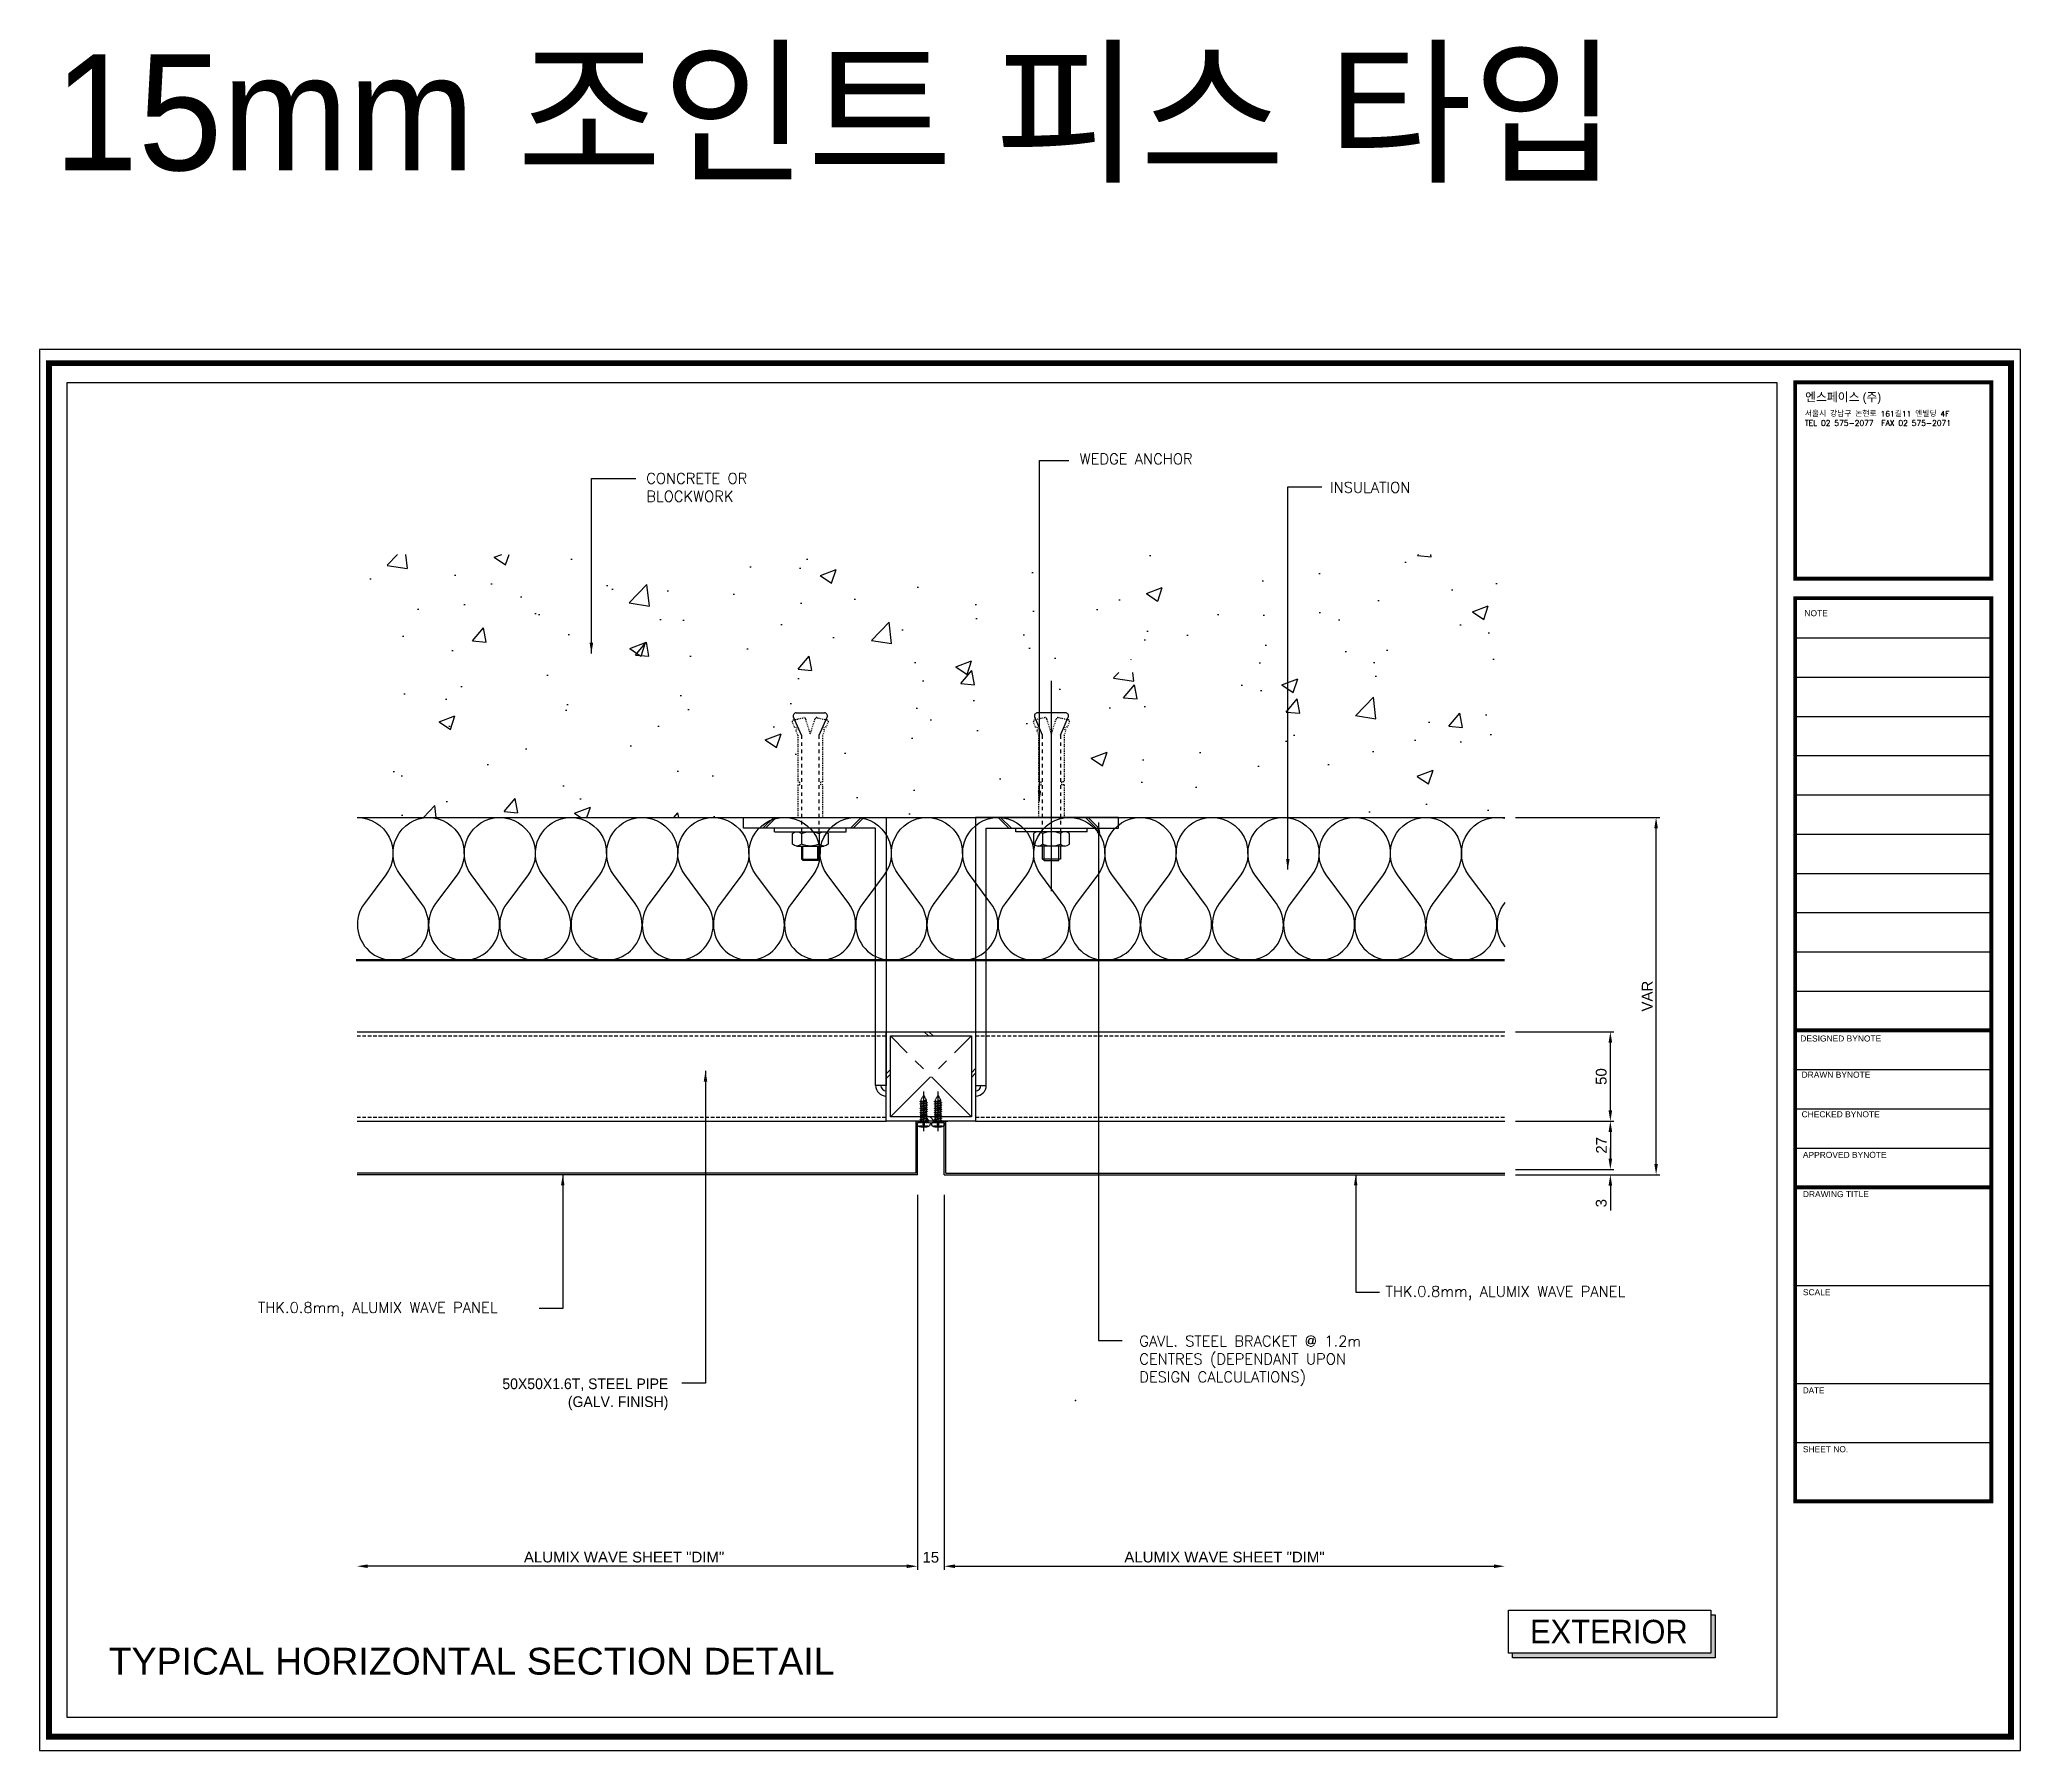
# Model space of a CAD drawing. Header units: millimetres. Extents: x 3584 to 9537, y 842 to 7828.
# Drawn here: x 3604 to 4713, y 2241 to 3198 of the extents above; entities that cross this region are included whole.
import ezdxf

# ---------------------------------------------------------------- set-up
doc = ezdxf.new("R2010")
doc.units = ezdxf.units.MM
for name, pattern in [('A2', [8, 2, -2, 2, -2]), ('CENTER', [50.8, 31.75, -6.35, 6.35, -6.35]), ('CENTER2', [1.125, 0.75, -0.125, 0.125, -0.125]), ('HIDDEN', [3, 2, -1]), ('HIDDEN2', [1, 0.5, -0.5])]:
    doc.linetypes.add(name, pattern=pattern)
doc.layers.get('DEFPOINTS').update_dxf_attribs({"color": 142, "lineweight": 30})
for name, color, linetype in [('3', 3, 'CENTER'), ('4', 4, 'Continuous'), ('BREATHER', 150, 'Continuous'), ('Cen1', 1, 'CENTER2'), ('DIM', 7, 'Continuous'), ('Dims', 1, 'Continuous'), ('HAT', 5, 'Continuous'), ('insulation', 1, 'Continuous'), ('nt', 34, 'Continuous'), ('pa', 4, 'Continuous'), ('PE', 4, 'Continuous'), ('PI', 6, 'Continuous'), ('Structure', 6, 'Continuous'), ('TE 07', 7, 'Continuous'), ('TEXT', 7, 'Continuous'), ('TITLE_TEXT', 7, 'Continuous'), ('WALL', 3, 'Continuous')]:
    doc.layers.add(name, color=color, linetype=linetype)
doc.styles.add('HGTXT', font='romans.shx', dxfattribs={"bigfont": 'whgtxt.shx'})
doc.styles.add('HY울릉도L', font='')
doc.styles.get("Standard").update_dxf_attribs({"font": 'arial.ttf'})
doc.styles.add('style1', font='simplex.shx')
doc.styles.get('HY울릉도L').set_extended_font_data('Dotum')
doc.dimstyles.new('Telling', dxfattribs={"dimscale": 2, "dimtxt": 3, "dimasz": 3, "dimexe": 1, "dimexo": 3, "dimgap": 1, "dimtad": 1, "dimdec": 1, "dimrnd": 1, "dimdsep": 46, "dimtxsty": 'Standard', "dimcen": 3, "dimclrd": 1, "dimclre": 1, "dimclrt": 2, "dimadec": 0, "dimazin": 0, "dimtfac": 1, "dimtdec": 1, "dimtofl": 0, "dimtmove": 0, "dimatfit": 0, "dimfxl": 1, "dimtolj": 1, "dimtzin": 0, "dimlwe": -1, "dimarcsym": 0})

msp = doc.modelspace()

# ---------------------------------------------------------------- texts
at = {"layer": 'TEXT', "color": 7, "style": 'HY울릉도L'}
msp.add_text('EXTERIOR', height=13.2, dxfattribs=at).set_placement((4438.31, 2300.71))
at = {"layer": 'TEXT'}
msp.add_text('TYPICAL HORIZONTAL SECTION DETAIL', height=15, dxfattribs=at).set_placement((3642.71, 2283.25))
at = {"layer": 'TEXT', "color": 2, "char_height": 6, "style": 'style1'}
for s, insert, width, attachment_point in [('WEDGE ANCHOR', (4186.22, 2966.69), 77.3177, 1), ('CONCRETE OR \\PBLOCKWORK', (3943.6, 2955.75), 126.1087, 1), ('\\pxql;THK.0.8mm, ALUMIX WAVE PANEL', (4517.39, 2500.71), 159.9481, 3), ('\\pxql;THK.0.8mm, ALUMIX WAVE PANEL', (3886.15, 2491.71), 159.9481, 3), ('\\pxql;GAVL. STEEL BRACKET @ 1.2m CENTRES (DEPENDANT UPON DESIGN CALCULATIONS)', (4219.58, 2472.89), 147.6327, 1), ('{\\fHY울릉도L|b0|i0|c129|p18;50X50X1.6T, STEEL PIPE \\P(GALV. FINISH)}', (3955.98, 2449.02), 168.5268, 3)]:
    msp.add_mtext(s, dxfattribs=dict(at, insert=insert, width=width, attachment_point=attachment_point))
at = {"layer": 'TEXT', "insert": (4326.34, 2950.72), "char_height": 6, "width": 52.8264, "attachment_point": 1, "style": 'style1'}
msp.add_mtext('INSULATION', dxfattribs=at)
at = {"layer": 'TITLE_TEXT', "color": 2, "true_color": 0xffff00, "insert": (3612, 3118.39), "char_height": 64.8, "width": 968.6555, "attachment_point": 7, "line_spacing_factor": 0.963855}
msp.add_mtext('{\\fGulim|b0|i0|c129|p50;15mm 조인트 피스 타입}', dxfattribs=at)

# ---------------------------------------------------------------- blocks, each defined once
blk = doc.blocks.new('*D178')
at = {"layer": 'DEFPOINTS', "color": 0, "transparency": 16777216}
for p in [(4095.4, 2557.5), (4110.4, 2557.7), (4110.4, 2343.9)]:
    blk.add_point(p, dxfattribs=at)
at = {"layer": 'Dims', "color": 1, "transparency": 16777216}
for p, q in [((4095.4, 2551.5), (4095.4, 2341.9)), ((4110.4, 2551.7), (4110.4, 2341.9))]:
    blk.add_line(p, q, dxfattribs=at)
at = {"layer": 'Dims', "color": 1, "lineweight": -2, "transparency": 16777216}
for p, q in [((4089.4, 2343.9), (4083.4, 2343.9)), ((4116.4, 2343.9), (4122.4, 2343.9))]:
    blk.add_line(p, q, dxfattribs=at)
at = {"layer": 'Dims', "color": 1, "transparency": 16777216}
for points in [[(4089.4, 2344.9), (4089.4, 2342.9), (4095.4, 2343.9)], [(4116.4, 2344.9), (4116.4, 2342.9), (4110.4, 2343.9)]]:
    blk.add_solid(points, dxfattribs=at)
at = {"layer": 'Dims', "color": 2, "transparency": 16777216, "insert": (4102.9, 2348.9), "char_height": 6, "attachment_point": 5}
blk.add_mtext('\\A1;15', dxfattribs=at)
blk = doc.blocks.new('50')
at = {"color": 1, "linetype": 'CENTER'}
for p, q in [((-4, -22.7), (-49.4, 22.7)), ((-4, 22.7), (-49.4, -22.7))]:
    blk.add_line(p, q, dxfattribs=at)
at = {"layer": 'PI', "color": 9}
for p, q in [((-31.1, 25), (-28.8, 22.7)), ((-28.5, 25), (-26.2, 22.7)), ((-49.4, 1.2), (-51.7, -1.1)), ((-1.7, 1.8), (-4, -0.5)), ((-49.4, -1.4), (-51.7, -3.7)), ((-1.7, -0.8), (-4, -3.1)), ((-30.5, -22.7), (-28.2, -25)), ((-27.9, -22.7), (-25.6, -25))]:
    blk.add_line(p, q, dxfattribs=at)
at = {"layer": 'PI', "color": 4}
for points in [[(-1.7, -25), (-51.7, -25), (-51.7, 25), (-1.7, 25)], [(-4, -22.7), (-49.4, -22.7), (-49.4, 22.7), (-4, 22.7)]]:
    blk.add_lwpolyline(points, close=True, dxfattribs=at)
blk = doc.blocks.new('*D179')
at = {"layer": 'DEFPOINTS', "color": 0, "transparency": 16777216}
for p in [(4110.4, 2557.7), (4424.2, 2515), (4424.2, 2343.9)]:
    blk.add_point(p, dxfattribs=at)
at = {"layer": 'Dims', "color": 1, "transparency": 16777216}
blk.add_line((4110.4, 2551.7), (4110.4, 2341.9), dxfattribs=at)
at = {"layer": 'Dims', "color": 1, "lineweight": -2, "transparency": 16777216}
blk.add_line((4116.4, 2343.9), (4418.2, 2343.9), dxfattribs=at)
at = {"layer": 'Dims', "color": 1, "transparency": 16777216}
for points in [[(4116.4, 2344.9), (4116.4, 2342.9), (4110.4, 2343.9)], [(4418.2, 2344.9), (4418.2, 2342.9), (4424.2, 2343.9)]]:
    blk.add_solid(points, dxfattribs=at)
at = {"layer": 'Dims', "color": 2, "transparency": 16777216, "insert": (4267.3, 2349), "char_height": 6, "attachment_point": 5}
blk.add_mtext('\\A1;ALUMIX WAVE SHEET "DIM"', dxfattribs=at)
blk = doc.blocks.new('*D180')
at = {"layer": 'DEFPOINTS', "color": 0, "transparency": 16777216}
for p in [(4095.4, 2557.7), (3781.7, 2514.3), (3781.7, 2343.9)]:
    blk.add_point(p, dxfattribs=at)
at = {"layer": 'Dims', "color": 1, "transparency": 16777216}
blk.add_line((4095.4, 2551.7), (4095.4, 2341.9), dxfattribs=at)
at = {"layer": 'Dims', "color": 1, "lineweight": -2, "transparency": 16777216}
blk.add_line((4089.4, 2343.9), (3787.7, 2343.9), dxfattribs=at)
at = {"layer": 'Dims', "color": 1, "transparency": 16777216}
for points in [[(3787.7, 2344.9), (3787.7, 2342.9), (3781.7, 2343.9)], [(4089.4, 2344.9), (4089.4, 2342.9), (4095.4, 2343.9)]]:
    blk.add_solid(points, dxfattribs=at)
at = {"layer": 'Dims', "color": 2, "transparency": 16777216, "insert": (3931.2, 2349), "char_height": 6, "attachment_point": 5}
blk.add_mtext('\\A1;ALUMIX WAVE SHEET "DIM"', dxfattribs=at)
blk = doc.blocks.new('A$C1041300C')
at = {"layer": 'Cen1', "linetype": 'Continuous'}
for p, q in [((1.5, 16), (2, 16.2)), ((5.5, 15.3), (1.5, 15.9)), ((1.5, 15.9), (2, 15.7)), ((1.5, 14.8), (2, 15)), ((1.5, 14.7), (2, 14.5)), ((5.5, 14), (1.5, 14.7)), ((1.5, 13.5), (2, 13.7)), ((5.5, 12.8), (1.5, 13.5)), ((1.5, 13.4), (2, 13.2)), ((1.5, 12.3), (2, 12.5)), ((1.5, 12.2), (2, 12)), ((5.5, 11.6), (1.5, 12.2)), ((1.5, 11.1), (2, 11.3)), ((5.5, 15.4), (1.6, 16)), ((5.5, 14.2), (1.6, 14.8)), ((5.5, 12.9), (1.6, 13.6)), ((5.5, 11.7), (1.6, 12.3)), ((5.5, 10.5), (1.6, 11.1)), ((5.5, 16.5), (2, 17.1)), ((5, 16.3), (2, 16.9)), ((5, 15.6), (2, 16.2)), ((5, 15.1), (2, 15.7)), ((5, 14.3), (2, 15)), ((5, 13.8), (2, 14.5)), ((5, 13.1), (2, 13.7)), ((5, 12.6), (2, 13.2)), ((5, 11.9), (2, 12.5)), ((5, 11.4), (2, 12)), ((5, 10.6), (2, 11.3)), ((5.5, 16.6), (2.2, 17.1)), ((5, 16.8), (3.5, 17.1)), ((5.5, 16.6), (5, 16.8)), ((5.5, 16.5), (5, 16.3)), ((5.5, 15.4), (5, 15.6)), ((5.5, 15.3), (5, 15.1)), ((5.5, 14.2), (5, 14.3)), ((5.5, 14), (5, 13.8)), ((5.5, 12.9), (5, 13.1)), ((5.5, 12.8), (5, 12.6)), ((5.5, 11.7), (5, 11.9)), ((5.5, 11.6), (5, 11.4)), ((1.5, 11), (2, 10.8)), ((5.5, 10.3), (1.5, 11)), ((1.5, 9.8), (2, 10)), ((5.5, 9.1), (1.5, 9.8)), ((1.5, 9.7), (2, 9.5)), ((1.5, 8.6), (2, 8.8)), ((1.5, 8.5), (2, 8.3)), ((5.5, 7.9), (1.5, 8.5)), ((1.5, 7.4), (2, 7.6)), ((1.5, 7.3), (2, 7.1)), ((5.5, 6.7), (1.5, 7.3)), ((1.5, 6.1), (2, 6.3)), ((3.6, 5.7), (1.5, 6.1)), ((1.5, 6), (2, 5.8)), ((5.5, 9.2), (1.6, 9.9)), ((5.5, 8), (1.6, 8.6)), ((5.5, 6.8), (1.6, 7.4)), ((3.6, 5.8), (1.6, 6.2)), ((5, 10.2), (2, 10.8)), ((5, 9.4), (2, 10)), ((5, 8.9), (2, 9.5)), ((5, 8.2), (2, 8.8)), ((5, 7.7), (2, 8.3)), ((5, 7), (2, 7.6)), ((5, 6.5), (2, 7.1)), ((3.6, 5.8), (2, 6.3)), ((3.6, 5.7), (2, 5.8)), ((5.5, 10.5), (5, 10.6)), ((5.5, 10.3), (5, 10.2)), ((5.5, 9.2), (5, 9.4)), ((5.5, 9.1), (5, 8.9)), ((5.5, 8), (5, 8.2)), ((5.5, 7.9), (5, 7.7)), ((5.5, 6.8), (5, 7)), ((5.5, 6.7), (5, 6.5))]:
    blk.add_line(p, q, dxfattribs=at)
at = {"layer": 'Cen1'}
for p, q in [((2, 17.4), (3.1, 19.7)), ((2, 16.2), (2, 17.4)), ((2, 17.1), (3.5, 17.1)), ((2, 15), (2, 15.7)), ((2, 13.7), (2, 14.5)), ((2, 12.5), (2, 13.2)), ((2, 11.3), (2, 12)), ((5, 17.4), (3.9, 19.7)), ((5, 16.8), (5, 17.4)), ((5, 15.6), (5, 16.3)), ((5, 14.3), (5, 15.1)), ((5, 13.1), (5, 13.8)), ((5, 11.9), (5, 12.6)), ((5, 10.6), (5, 11.4)), ((7, 4.9), (0, 4.9)), ((0, 4.9), (0, 3.9)), ((2, 10), (2, 10.8)), ((2, 8.8), (2, 9.5)), ((2, 7.6), (2, 8.3)), ((2, 6.3), (2, 7.1)), ((2, 4.9), (2, 5.8)), ((5, 9.4), (5, 10.2)), ((5, 8.2), (5, 8.9)), ((5, 7), (5, 7.7)), ((5, 4.9), (5, 6.5)), ((7, 3.9), (7, 4.9))]:
    blk.add_line(p, q, dxfattribs=at)
at = {"layer": 'Cen1', "linetype": 'CENTER'}
blk.add_line((3.5, 0), (3.5, 22.1), dxfattribs=at)
at = {"layer": 'Cen1'}
blk.add_lwpolyline([(1, 2.6), (1.2, 2.8), (1.4, 2.9), (1.7, 2.9), (2, 2.9), (2.2, 2.8), (2.5, 2.8), (2.7, 2.7), (2.8, 2.7), (2.9, 2.8), (3, 2.9), (3, 3.1), (3, 3.3), (3, 3.5), (3, 3.7), (3, 3.9), (3, 4), (3.1, 4.2), (3.2, 4.3), (3.4, 4.3), (3.5, 4.3), (3.6, 4.3), (3.8, 4.3), (3.9, 4.2), (4, 4), (4, 3.9), (4, 3.7), (4, 3.5), (4, 3.3), (4, 3.1), (4, 2.9), (4.1, 2.8), (4.2, 2.7), (4.3, 2.7), (4.5, 2.8), (4.8, 2.8), (5, 2.9), (5.3, 2.9), (5.6, 2.9), (5.8, 2.8), (6, 2.6)], dxfattribs=at)
at = {"layer": 'Cen1', "linetype": 'Continuous'}
for centre, radius, start, end in [((1.6, 16), 0.0925, 150.0754, 220.1339), ((1.6, 14.7), 0.0925, 150.0754, 220.1339), ((1.6, 13.5), 0.0925, 150.0754, 220.1339), ((1.6, 12.3), 0.0925, 150.0754, 220.1339), ((3.5, 19.5), 0.46, 35.1627, 144.8373), ((5.4, 16.6), 0.0925, 330.0754, 40.1339), ((5.4, 15.3), 0.0925, 330.0754, 40.1339), ((5.4, 14.1), 0.0925, 330.0754, 40.1339), ((5.4, 12.9), 0.0925, 330.0754, 40.1339), ((5.4, 11.6), 0.0925, 330.0754, 40.1339), ((1.6, 11), 0.0925, 150.0754, 220.1339), ((1.6, 9.8), 0.0925, 150.0754, 220.1339), ((1.6, 8.6), 0.0925, 150.0754, 220.1339), ((1.6, 7.3), 0.0925, 150.0754, 220.1339), ((1.6, 6.1), 0.0925, 150.0754, 220.1339), ((3.5, 5.8), 0.0602, 290.6851, 49.2729), ((5.4, 10.4), 0.0925, 330.0754, 40.1339), ((5.4, 9.2), 0.0925, 330.0754, 40.1339), ((5.4, 7.9), 0.0925, 330.0754, 40.1339), ((5.4, 6.7), 0.0925, 330.0754, 40.1339)]:
    blk.add_arc(centre, radius, start, end, dxfattribs=at)
at = {"layer": 'Cen1'}
for centre, radius, start, end in [((1.3, 3.9), 1.3, 180.0233, 254.4114), ((3.5, 11.6), 9.36, 254.205, 285.795), ((5.7, 3.9), 1.3, 285.5886, 359.9767)]:
    blk.add_arc(centre, radius, start, end, dxfattribs=at)
blk = doc.blocks.new('111')
at = {"color": 8, "linetype": 'HIDDEN'}
blk.add_line((1764.3, -990.9), (1764.3, -1003.7), dxfattribs=at)
at = {"layer": 'WALL', "lineweight": 30, "ltscale": 6, "rotation": 180}
blk.add_blockref('A$C1041300C', (1767.8, -981.5), dxfattribs=at)
blk = doc.blocks.new('AL-TEMPLATE')
at = {"color": 9}
for p, q in [((2716.82, 1392.97), (2800.02, 1392.97)), ((2716.82, 1376.33), (2800.02, 1376.33)), ((2716.82, 1359.69), (2800.02, 1359.69)), ((2716.82, 1343.05), (2800.02, 1343.05)), ((2716.82, 1326.41), (2800.02, 1326.41)), ((2716.82, 1309.77), (2800.02, 1309.77)), ((2716.82, 1293.13), (2800.02, 1293.13)), ((2716.82, 1276.49), (2800.02, 1276.49)), ((2716.82, 1259.85), (2800.02, 1259.85)), ((2716.82, 1243.21), (2800.02, 1243.21)), ((2716.82, 1209.93), (2800.02, 1209.93)), ((2716.82, 1193.29), (2800.02, 1193.29)), ((2716.82, 1176.65), (2800.02, 1176.65)), ((2716.82, 1118.41), (2800.02, 1118.41)), ((2716.82, 1076.81), (2800.02, 1076.81)), ((2716.82, 1051.85), (2800.02, 1051.85))]:
    blk.add_line(p, q, dxfattribs=at)
for points, const_width in [([(1976.34, 1509.45), (2808.34, 1509.45), (2808.34, 927.05), (1976.34, 927.05)], 2.5), ([(2716.82, 1501.32), (2800.02, 1501.32), (2800.02, 1418.12), (2716.82, 1418.12)], 1.66), ([(2716.82, 1409.8), (2800.02, 1409.8), (2800.02, 1026.89), (2716.82, 1026.89)], 1.66)]:
    blk.add_lwpolyline(points, close=True, dxfattribs=dict(at, const_width=const_width))
at = {"color": 9, "const_width": 1.66}
for points in [[(2716.82, 1226.57), (2800.02, 1226.57)], [(2716.82, 1160.01), (2800.02, 1160.01)]]:
    blk.add_lwpolyline(points, dxfattribs=at)
at = {"layer": 'nt', "color": 254, "linetype": 'Continuous', "ltscale": 2}
blk.add_lwpolyline([(1972.34, 1515.25), (1972.34, 921.25), (2812.34, 921.25), (2812.34, 1515.25)], close=True, dxfattribs=at)
at = {"layer": 'TE 07'}
blk.add_lwpolyline([(1984.07, 1501.32), (2709.08, 1501.32), (2709.08, 935.18), (1984.07, 935.18)], close=True, dxfattribs=at)
at = {"color": 150, "insert": (2721.06, 1496.93), "char_height": 3.6698, "attachment_point": 1, "style": 'HGTXT'}
blk.add_mtext('{\\fExpo M|b0|i0|c129|p18;엔스페이스 (주)}', dxfattribs=at)
at = {"color": 7, "insert": (2720.94, 1489.17), "char_height": 2.3487, "attachment_point": 1, "style": 'HGTXT'}
blk.add_mtext('서울시 강남구 논현로 161길11 엔빌딩 4F\\PTEL 02 575-2077  FAX 02 575-2071', dxfattribs=at)
at = {"color": 9, "attachment_point": 1}
for s, insert, char_height, width in [('NOTE', (2720.76, 1404.73), 2.556, 438.9676), ('DESIGNED BYNOTE', (2719.01, 1224.39), 2.5559, 438.9676), ('DRAWN BYNOTE', (2719.56, 1209.04), 2.5559, 438.9676), ('CHECKED BYNOTE', (2719.56, 1192.25), 2.5559, 438.9676), ('APPROVED BYNOTE', (2720.1, 1175.04), 2.5559, 438.9676), ('DRAWING TITLE', (2720.1, 1158.4), 2.5559, 438.9675), ('SCALE', (2720.1, 1116.8), 2.556, 438.9675), ('{\\fﾱﾼﾸﾲ|b0|i0|c129|p49;DATE}', (2720.1, 1075.2), 2.5559, 438.9675), ('SHEET NO.', (2720.1, 1050.24), 2.556, 438.9675)]:
    blk.add_mtext(s, dxfattribs=dict(at, insert=insert, char_height=char_height, width=width))
blk = doc.blocks.new('insulation')
at = {"layer": 'insulation'}
blk.add_lwpolyline([(0, 0, -0.617201), (0.402, 0.202), (0.603, 0.051, 1.982887), (0.603, 0.452), (0.401, 0.301, -0.611246), (0, 0.5, -0.615926), (0.402, 0.701), (0.603, 0.55, 1.982887), (0.603, 0.95), (0.401, 0.8, -0.611246), (0, 0.999, -0.615926), (0.402, 1.199), (0.603, 1.049, 1.982887), (0.603, 1.449), (0.401, 1.299, -0.611246), (0, 1.498, -0.615926), (0.402, 1.698), (0.603, 1.548, 1.982887), (0.603, 1.948), (0.401, 1.798, -0.611246), (0, 1.996, -0.615925), (0.402, 2.197), (0.603, 2.047, 1.982887), (0.603, 2.447), (0.401, 2.297, -0.611245), (0, 2.495, -0.615926), (0.402, 2.696), (0.603, 2.546, 1.982887), (0.603, 2.946), (0.401, 2.795, -0.611245), (0, 2.994, -0.615926), (0.402, 3.195), (0.603, 3.044, 1.982887), (0.603, 3.445), (0.401, 3.294, -0.611245), (0, 3.493, -0.615926), (0.402, 3.694), (0.603, 3.543, 1.982887), (0.603, 3.944), (0.401, 3.793, -0.611245), (0, 3.992, -0.615926), (0.402, 4.193), (0.603, 4.042, 1.982887), (0.603, 4.442), (0.401, 4.292, -0.611246), (0, 4.491, -0.615925), (0.402, 4.691), (0.603, 4.541, 1.982887), (0.603, 4.941), (0.401, 4.791, -0.611246), (0, 4.99, -0.615926), (0.402, 5.19), (0.603, 5.04, 1.982887), (0.603, 5.44), (0.401, 5.29, -0.611246), (0, 5.488, -0.615926), (0.402, 5.689), (0.603, 5.539, 1.982887), (0.603, 5.939), (0.401, 5.789, -0.611246), (0, 5.987, -0.003501), (0, 5.991, -0.003501)], format="xyb", dxfattribs=at)
blk = doc.blocks.new('*D174')
at = {"layer": 'DEFPOINTS', "color": 0, "transparency": 16777216}
for p in [(4424.2, 2593), (4424.2, 2566), (4483.3, 2566)]:
    blk.add_point(p, dxfattribs=at)
at = {"layer": 'Dims', "color": 1, "transparency": 16777216}
for p, q in [((4430.2, 2593), (4485.3, 2593)), ((4430.2, 2566), (4485.3, 2566))]:
    blk.add_line(p, q, dxfattribs=at)
at = {"layer": 'Dims', "color": 1, "lineweight": -2, "transparency": 16777216}
blk.add_line((4483.3, 2587), (4483.3, 2572), dxfattribs=at)
at = {"layer": 'Dims', "color": 1, "transparency": 16777216}
for points in [[(4482.3, 2587), (4484.3, 2587), (4483.3, 2593)], [(4482.3, 2572), (4484.3, 2572), (4483.3, 2566)]]:
    blk.add_solid(points, dxfattribs=at)
at = {"layer": 'Dims', "color": 2, "transparency": 16777216, "insert": (4478.3, 2579.5), "char_height": 6, "attachment_point": 5, "rotation": 90}
blk.add_mtext('\\A1;27', dxfattribs=at)
blk = doc.blocks.new('*D175')
at = {"layer": 'DEFPOINTS', "color": 0, "transparency": 16777216}
for p in [(4424.2, 2566), (4424.2, 2563), (4483.3, 2563)]:
    blk.add_point(p, dxfattribs=at)
at = {"layer": 'Dims', "color": 1, "lineweight": -2, "transparency": 16777216}
for p, q in [((4483.3, 2572), (4483.3, 2578)), ((4483.3, 2557), (4483.3, 2543.1))]:
    blk.add_line(p, q, dxfattribs=at)
at = {"layer": 'Dims', "color": 1, "transparency": 16777216}
for p, q in [((4430.2, 2566), (4485.3, 2566)), ((4430.2, 2563), (4485.3, 2563))]:
    blk.add_line(p, q, dxfattribs=at)
for points in [[(4482.3, 2572), (4484.3, 2572), (4483.3, 2566)], [(4482.3, 2557), (4484.3, 2557), (4483.3, 2563)]]:
    blk.add_solid(points, dxfattribs=at)
at = {"layer": 'Dims', "color": 2, "transparency": 16777216, "insert": (4478.2, 2547.1), "char_height": 6, "attachment_point": 5, "rotation": 90}
blk.add_mtext('\\A1;3', dxfattribs=at)
blk = doc.blocks.new('*D176')
at = {"layer": 'DEFPOINTS', "color": 0, "transparency": 16777216}
for p in [(4424.2, 2763), (4508.9, 2763), (4424.2, 2563)]:
    blk.add_point(p, dxfattribs=at)
at = {"layer": 'Dims', "color": 1, "transparency": 16777216}
for p, q in [((4430.2, 2763), (4510.9, 2763)), ((4430.2, 2563), (4510.9, 2563))]:
    blk.add_line(p, q, dxfattribs=at)
at = {"layer": 'Dims', "color": 1, "lineweight": -2, "transparency": 16777216}
blk.add_line((4508.9, 2569), (4508.9, 2757), dxfattribs=at)
at = {"layer": 'Dims', "color": 1, "transparency": 16777216}
for points in [[(4507.9, 2757), (4509.9, 2757), (4508.9, 2763)], [(4507.9, 2569), (4509.9, 2569), (4508.9, 2563)]]:
    blk.add_solid(points, dxfattribs=at)
at = {"layer": 'Dims', "color": 2, "transparency": 16777216, "insert": (4503.9, 2663), "char_height": 6, "attachment_point": 5, "rotation": 90}
blk.add_mtext('\\A1;VAR', dxfattribs=at)
blk = doc.blocks.new('*D177')
at = {"layer": 'DEFPOINTS', "color": 0, "transparency": 16777216}
for p in [(4424.2, 2643), (4483.3, 2643), (4424.2, 2593)]:
    blk.add_point(p, dxfattribs=at)
at = {"layer": 'Dims', "color": 1, "transparency": 16777216}
for p, q in [((4430.2, 2643), (4485.3, 2643)), ((4430.2, 2593), (4485.3, 2593))]:
    blk.add_line(p, q, dxfattribs=at)
at = {"layer": 'Dims', "color": 1, "lineweight": -2, "transparency": 16777216}
blk.add_line((4483.3, 2599), (4483.3, 2637), dxfattribs=at)
at = {"layer": 'Dims', "color": 1, "transparency": 16777216}
for points in [[(4482.3, 2637), (4484.3, 2637), (4483.3, 2643)], [(4482.3, 2599), (4484.3, 2599), (4483.3, 2593)]]:
    blk.add_solid(points, dxfattribs=at)
at = {"layer": 'Dims', "color": 2, "transparency": 16777216, "insert": (4478.2, 2618), "char_height": 6, "attachment_point": 5, "rotation": 90}
blk.add_mtext('\\A1;50', dxfattribs=at)

# ---------------------------------------------------------------- dimensions: what is measured, and where the dimension line sits
at = {"layer": 'Dims'}
dim = msp.add_linear_dim(base=(4508.93, 2763.03, 0), p1=(4424.18, 2563.03, 0), p2=(4424.18, 2763.03, 0), angle=90, text='VAR', dimstyle='Telling', dxfattribs=at)
dim.commit()
dim.dimension.update_dxf_attribs({"geometry": '*D176', "text_midpoint": (4503.93, 2663.03, 0)})
for base, p1, p2, picture, middle in [((4483.27, 2643.03, 0), (4424.18, 2593.03, 0), (4424.18, 2643.03, 0), '*D177', (4478.21, 2618.03, 0)), ((4483.27, 2563.03, 0), (4424.18, 2566.03, 0), (4424.18, 2563.03, 0), '*D175', (4478.21, 2547.06, 0))]:
    dim = msp.add_linear_dim(base=base, p1=p1, p2=p2, angle=90, dimstyle='Telling', dxfattribs=at)
    dim.commit()
    dim.dimension.update_dxf_attribs({"geometry": picture, "text_midpoint": middle})
dim = msp.add_linear_dim(base=(4483.27, 2566.03, 0), p1=(4424.18, 2593.03, 0), p2=(4424.18, 2566.03, 0), angle=90, dimstyle='Telling', dxfattribs=at)
dim.commit()
dim.dimension.update_dxf_attribs({"geometry": '*D174', "text_midpoint": (4483.27, 2579.53, 0), "dimtype": 160})
dim = msp.add_linear_dim(base=(3781.72, 2343.86, 0), p1=(4095.44, 2557.7, 0), p2=(3781.72, 2514.33, 0), angle=180, text='ALUMIX WAVE SHEET "DIM"', dimstyle='Telling', override={"dimse2": 1}, dxfattribs=at)
dim.commit()
dim.dimension.update_dxf_attribs({"geometry": '*D180', "text_midpoint": (3931.16, 2343.86, 0), "dimtype": 160})
dim = msp.add_linear_dim(base=(4110.44, 2343.86, 0), p1=(4095.44, 2557.45, 0), p2=(4110.44, 2557.7, 0), dimstyle='Telling', dxfattribs=at)
dim.commit()
dim.dimension.update_dxf_attribs({"geometry": '*D178', "text_midpoint": (4102.94, 2343.86, 0), "dimtype": 160})
dim = msp.add_linear_dim(base=(4424.18, 2343.86, 0), p1=(4110.44, 2557.7, 0), p2=(4424.18, 2515.02, 0), text='ALUMIX WAVE SHEET "DIM"', dimstyle='Telling', override={"dimse2": 1}, dxfattribs=at)
dim.commit()
dim.dimension.update_dxf_attribs({"geometry": '*D179', "text_midpoint": (4267.31, 2348.97, 0)})

# ---------------------------------------------------------------- hatches: boundary and pattern name
at = {"layer": 'DIM'}
msp.add_hatch(color=6, dxfattribs=at).paths.add_polyline_path([(4542.02, 2316.74), (4539.62, 2316.74), (4539.62, 2295.2), (4428.59, 2295.2), (4428.59, 2292.64), (4542.02, 2292.64)])
at = {"layer": 'Structure'}
h = msp.add_hatch(dxfattribs=at)
h.set_pattern_fill('AR-CONC', color=256, scale=0.5, style=0)
h.set_pattern_definition([(50, (5143.81, -10973.78), (91.09233, -7.96954), [9.525, -104.775]), (355, (5143.81, -10973.78), (-17.6217, 95.5284), [7.62, -83.8203]), (100.45144, (5151.4, -10974.44), (73.4706, 87.5589), [8.095, -89.0451]), (46.1842, (5143.81, -10948.38), (135.5395, -21.0212), [14.2875, -157.1625]), (96.6356, (5155.11, -10950.13), (118.7021, 123.713), [12.1425, -133.5678]), (351.1842, (5143.81, -10948.38), (118.702, 123.713), [11.43, -125.7299]), (21, (5156.51, -10954.73), (75.8072, -51.1326), [9.525, -104.775]), (326, (5156.51, -10954.73), (30.901, 92.094), [7.62, -83.82]), (71.45144, (5162.83, -10958.99), (106.7082, 40.9614), [8.095, -89.04497]), (37.5, (5143.812, -10973.78), (1.5443, 42.27752), [0, -82.804, 0, -85.09, 0, -84.1375]), (7.5, (5143.81, -10973.78), (33.40983, 50.09029), [0, -48.514, 0, -80.899, 0, -32.0675]), (327.5, (5115.49, -10973.78), (67.7953, -2.86437), [0, -31.75, 0, -99.06, 0, -131.445]), (317.5, (5102.79, -10973.78), (74.0646, 12.71325), [0, -41.275, 0, -65.786, 0, -93.345])])
edge = h.paths.add_edge_path()
edge.add_line((4424.18, 2910.24), (3781.72, 2910.24))
edge.add_line((3781.72, 2910.24), (3781.72, 2763.03))
edge.add_line((3781.72, 2763.03), (4028.37, 2763.03))
edge.add_line((4028.37, 2763.03), (4028.37, 2781.2))
edge.add_line((4028.37, 2781.2), (4029.62, 2781.2))
edge.add_line((4029.62, 2781.2), (4029.62, 2782.86))
edge.add_line((4029.62, 2782.86), (4028.37, 2782.86))
edge.add_line((4028.37, 2782.86), (4028.37, 2809.03))
edge.add_line((4028.37, 2809.03), (4027.25, 2811.82))
edge.add_line((4027.25, 2811.82), (4028.17, 2812.18))
edge.add_line((4028.17, 2812.18), (4027.47, 2813.88))
edge.add_line((4027.47, 2813.88), (4026.56, 2813.54))
edge.add_line((4026.56, 2813.54), (4025.4, 2816.45))
edge.add_arc((4026.17, 2816.76), 0.833, 102.52881, 201.80141, ccw=False)
edge.add_line((4025.99, 2817.57), (4026.68, 2817.73))
edge.add_line((4026.68, 2817.73), (4026.05, 2819.2))
edge.add_arc((4027.57, 2819.86), 1.67, 90, 203.42869, ccw=False)
edge.add_line((4027.57, 2821.53), (4043.33, 2821.53))
edge.add_arc((4043.33, 2819.86), 1.67, -23.42869, 90, ccw=False)
edge.add_line((4044.86, 2819.2), (4044.22, 2817.73))
edge.add_line((4044.22, 2817.73), (4044.91, 2817.57))
edge.add_arc((4044.73, 2816.76), 0.833, -21.80141, 77.47119, ccw=False)
edge.add_line((4045.5, 2816.45), (4044.34, 2813.54))
edge.add_line((4044.34, 2813.54), (4043.43, 2813.88))
edge.add_line((4043.43, 2813.88), (4042.74, 2812.18))
edge.add_line((4042.74, 2812.18), (4043.65, 2811.82))
edge.add_line((4043.65, 2811.82), (4042.54, 2809.03))
edge.add_line((4042.54, 2809.03), (4042.54, 2782.86))
edge.add_line((4042.54, 2782.86), (4041.29, 2782.86))
edge.add_line((4041.29, 2782.86), (4041.29, 2781.2))
edge.add_line((4041.29, 2781.2), (4042.54, 2781.2))
edge.add_line((4042.54, 2781.2), (4042.54, 2763.03))
edge.add_line((4042.54, 2763.03), (4077.95, 2763.03))
edge.add_line((4077.95, 2763.03), (4163.37, 2763.03))
edge.add_line((4163.37, 2763.03), (4163.37, 2781.2))
edge.add_line((4163.37, 2781.2), (4164.62, 2781.2))
edge.add_line((4164.62, 2781.2), (4164.62, 2782.86))
edge.add_line((4164.62, 2782.86), (4163.37, 2782.86))
edge.add_line((4163.37, 2782.86), (4163.37, 2809.03))
edge.add_line((4163.37, 2809.03), (4162.25, 2811.82))
edge.add_line((4162.25, 2811.82), (4163.17, 2812.18))
edge.add_line((4163.17, 2812.18), (4162.47, 2813.88))
edge.add_line((4162.47, 2813.88), (4161.56, 2813.54))
edge.add_line((4161.56, 2813.54), (4160.4, 2816.45))
edge.add_arc((4161.17, 2816.76), 0.833, 102.52881, 201.80141, ccw=False)
edge.add_line((4160.99, 2817.57), (4161.68, 2817.73))
edge.add_line((4161.68, 2817.73), (4161.05, 2819.2))
edge.add_arc((4162.57, 2819.86), 1.67, 90, 203.42869, ccw=False)
edge.add_line((4162.57, 2821.53), (4178.33, 2821.53))
edge.add_arc((4178.33, 2819.86), 1.67, -23.42869, 90, ccw=False)
edge.add_line((4179.86, 2819.2), (4179.22, 2817.73))
edge.add_line((4179.22, 2817.73), (4179.91, 2817.57))
edge.add_arc((4179.73, 2816.76), 0.833, -21.80141, 77.47119, ccw=False)
edge.add_line((4180.5, 2816.45), (4179.34, 2813.54))
edge.add_line((4179.34, 2813.54), (4178.43, 2813.88))
edge.add_line((4178.43, 2813.88), (4177.74, 2812.18))
edge.add_line((4177.74, 2812.18), (4178.65, 2811.82))
edge.add_line((4178.65, 2811.82), (4177.54, 2809.03))
edge.add_line((4177.54, 2809.03), (4177.54, 2782.86))
edge.add_line((4177.54, 2782.86), (4176.29, 2782.86))
edge.add_line((4176.29, 2782.86), (4176.29, 2781.2))
edge.add_line((4176.29, 2781.2), (4177.54, 2781.2))
edge.add_line((4177.54, 2781.2), (4177.54, 2763.03))
edge.add_line((4177.54, 2763.03), (4207.95, 2763.03))
edge.add_line((4207.95, 2763.03), (4424.18, 2763.03))
edge.add_line((4424.18, 2763.03), (4424.18, 2910.24))
h.paths.add_polyline_path([(4304.1, 2769.53), (4379.02, 2769.53), (4379.02, 2778.25), (4304.1, 2778.25)], flags=16)
h.paths.add_polyline_path([(3886.35, 2786.68), (3961.27, 2786.68), (3961.27, 2795.39), (3886.35, 2795.39)], flags=16)
h.paths.add_polyline_path([(3915.01, 2806.59), (3987.85, 2806.59), (3987.85, 2813.57), (3915.01, 2813.57)], flags=16)
h.paths.add_polyline_path([(4217.84, 2805.97), (4290.68, 2805.97), (4290.68, 2812.96), (4217.84, 2812.96)], flags=16)
h.paths.add_polyline_path([(4195.71, 2844.17), (4258.74, 2844.17), (4258.74, 2851.15), (4195.71, 2851.15)], flags=16)

# ---------------------------------------------------------------- linework, layer by layer
at = {"color": 1}
msp.add_line((4170.45, 2721.79, 0), (4170.45, 2839.48, 0), dxfattribs=at)
at = {"color": 9, "linetype": 'HIDDEN2'}
for p, q in [((4026.56, 2813.54, 0), (4025.4, 2816.45, 0)), ((4025.99, 2817.57, 0), (4031.79, 2818.86, 0)), ((4035.45, 2809.86, 0), (4032.77, 2818.3, 0)), ((4035.45, 2809.86, 0), (4038.14, 2818.3, 0)), ((4039.11, 2818.86, 0), (4044.91, 2817.57, 0)), ((4044.34, 2813.54, 0), (4045.5, 2816.45, 0)), ((4026.56, 2813.54, 0), (4027.47, 2813.88, 0)), ((4027.25, 2811.82, 0), (4028.17, 2812.18, 0)), ((4028.37, 2809.03, 0), (4027.25, 2811.82, 0)), ((4028.17, 2812.18, 0), (4027.47, 2813.88, 0)), ((4028.37, 2809.03, 0), (4028.37, 2782.86, 0)), ((4042.54, 2809.03, 0), (4043.65, 2811.82, 0)), ((4042.54, 2782.86, 0), (4042.54, 2809.03, 0)), ((4042.74, 2812.18, 0), (4043.43, 2813.88, 0)), ((4043.65, 2811.82, 0), (4042.74, 2812.18, 0)), ((4044.34, 2813.54, 0), (4043.43, 2813.88, 0)), ((4028.37, 2782.86, 0), (4029.62, 2782.86, 0)), ((4028.37, 2781.2, 0), (4028.37, 2763.03, 0)), ((4028.37, 2781.2, 0), (4029.62, 2781.2, 0)), ((4029.62, 2781.2, 0), (4029.62, 2782.86, 0)), ((4041.29, 2781.2, 0), (4041.29, 2782.86, 0)), ((4042.54, 2782.86, 0), (4041.29, 2782.86, 0)), ((4042.54, 2781.2, 0), (4041.29, 2781.2, 0)), ((4042.54, 2763.03, 0), (4042.54, 2781.2, 0))]:
    msp.add_line(p, q, dxfattribs=at)
at = {"color": 9}
for p, q in [((4030.45, 2809.03, 0), (4026.05, 2819.2, 0)), ((4027.57, 2821.53, 0), (4043.33, 2821.53, 0)), ((4040.45, 2809.03, 0), (4044.86, 2819.2, 0)), ((4008.95, 2757.03, 0), (4014.95, 2763.03, 0)), ((4010.36, 2757.03, 0), (4016.36, 2763.03, 0)), ((4057.93, 2757.03, 0), (4063.93, 2763.03, 0)), ((4059.35, 2757.03, 0), (4065.35, 2763.03, 0)), ((4015.45, 2755.03, 0), (4015.45, 2757.03, 0)), ((4015.45, 2755.03, 0), (4055.45, 2755.03, 0)), ((4030.45, 2754.02, 0), (4030.45, 2748.03, 0)), ((4040.45, 2754.02, 0), (4040.45, 2748.03, 0)), ((4055.45, 2755.03, 0), (4055.45, 2757.03, 0)), ((4027.95, 2747.03, 0), (4042.95, 2747.03, 0)), ((4030.45, 2747.04, 0), (4030.45, 2739.67, 0)), ((4030.45, 2739.67, 0), (4040.45, 2739.67, 0)), ((4031.29, 2738.84, 0), (4031.29, 2747.04, 0)), ((4039.62, 2738.84, 0), (4031.29, 2738.84, 0)), ((4039.62, 2738.84, 0), (4039.62, 2747.03, 0)), ((4039.62, 2738.84, 0), (4040.45, 2739.67, 0)), ((4040.45, 2739.67, 0), (4040.45, 2747.03, 0))]:
    msp.add_line(p, q, dxfattribs=at)
at = {"color": 2, "linetype": 'HIDDEN2'}
for p, q in [((4161.56, 2813.54, 0), (4160.4, 2816.45, 0)), ((4166.79, 2818.86, 0), (4160.99, 2817.57, 0)), ((4170.45, 2809.86, 0), (4167.77, 2818.3, 0)), ((4170.45, 2809.86, 0), (4173.14, 2818.3, 0)), ((4179.91, 2817.57, 0), (4174.11, 2818.86, 0)), ((4179.34, 2813.54, 0), (4180.5, 2816.45, 0)), ((4161.56, 2813.54, 0), (4162.47, 2813.88, 0)), ((4162.25, 2811.82, 0), (4163.17, 2812.18, 0)), ((4163.37, 2809.03, 0), (4162.25, 2811.82, 0)), ((4163.17, 2812.18, 0), (4162.47, 2813.88, 0)), ((4163.37, 2782.86, 0), (4163.37, 2809.03, 0)), ((4177.54, 2809.03, 0), (4178.65, 2811.82, 0)), ((4177.54, 2809.03, 0), (4177.54, 2782.86, 0)), ((4177.74, 2812.18, 0), (4178.43, 2813.88, 0)), ((4178.65, 2811.82, 0), (4177.74, 2812.18, 0)), ((4179.34, 2813.54, 0), (4178.43, 2813.88, 0)), ((4163.37, 2782.86, 0), (4164.62, 2782.86, 0)), ((4163.37, 2763.03, 0), (4163.37, 2781.2, 0)), ((4163.37, 2781.2, 0), (4164.62, 2781.2, 0)), ((4164.62, 2781.2, 0), (4164.62, 2782.86, 0)), ((4177.54, 2782.86, 0), (4176.29, 2782.86, 0)), ((4176.29, 2781.2, 0), (4176.29, 2782.86, 0)), ((4177.54, 2781.2, 0), (4176.29, 2781.2, 0)), ((4177.54, 2781.2, 0), (4177.54, 2763.03, 0))]:
    msp.add_line(p, q, dxfattribs=at)
at = {"color": 3}
for p, q in [((4165.45, 2809.03, 0), (4161.05, 2819.2, 0)), ((4178.33, 2821.53, 0), (4162.57, 2821.53, 0)), ((4175.45, 2809.03, 0), (4179.86, 2819.2, 0))]:
    msp.add_line(p, q, dxfattribs=at)
at = {"color": 9, "linetype": 'A2'}
for p, q in [((4030.45, 2809.03, 0), (4030.45, 2755.03, 0)), ((4040.45, 2755.03, 0), (4040.45, 2809.03, 0))]:
    msp.add_line(p, q, dxfattribs=at)
at = {"color": 3, "linetype": 'A2'}
for p, q in [((4165.45, 2755.03, 0), (4165.45, 2809.03, 0)), ((4175.45, 2809.03, 0), (4175.45, 2755.03, 0))]:
    msp.add_line(p, q, dxfattribs=at)
at = {"color": 2}
for p, q in [((4146.56, 2757.03, 0), (4140.56, 2763.03, 0)), ((4147.97, 2757.03, 0), (4141.97, 2763.03, 0)), ((4195.54, 2757.03, 0), (4189.54, 2763.03, 0)), ((4196.95, 2757.03, 0), (4190.95, 2763.03, 0)), ((4165.45, 2754.02, 0), (4165.45, 2748.03, 0)), ((4175.45, 2754.02, 0), (4175.45, 2748.03, 0)), ((4177.95, 2747.03, 0), (4162.95, 2747.03, 0)), ((4165.45, 2739.67, 0), (4165.45, 2747.03, 0)), ((4175.45, 2739.67, 0), (4165.45, 2739.67, 0)), ((4166.29, 2738.84, 0), (4165.45, 2739.67, 0)), ((4166.29, 2738.84, 0), (4166.29, 2747.03, 0)), ((4166.29, 2738.84, 0), (4174.62, 2738.84, 0)), ((4174.62, 2738.84, 0), (4174.62, 2747.04, 0)), ((4175.45, 2747.04, 0), (4175.45, 2739.67, 0))]:
    msp.add_line(p, q, dxfattribs=at)
at = {"color": 4}
for p, q in [((4150.45, 2757.03, 0), (4190.45, 2757.03, 0)), ((4150.45, 2755.03, 0), (4150.45, 2757.03, 0)), ((4190.45, 2755.03, 0), (4150.45, 2755.03, 0)), ((4190.45, 2755.03, 0), (4190.45, 2757.03, 0))]:
    msp.add_line(p, q, dxfattribs=at)
msp.add_line((4177.95, 2755.03, 0), (4162.95, 2755.03, 0))
at = {"color": 9, "elevation": 0}
msp.add_lwpolyline([(3997.95, 2763.03), (4077.95, 2763.03), (4077.95, 2613.03), (4071.95, 2613.03), (4071.95, 2757.03), (3997.95, 2757.03)], close=True, dxfattribs=at)
at = {"color": 2, "elevation": 0}
msp.add_lwpolyline([(4207.95, 2763.03), (4127.95, 2763.03), (4127.95, 2613.03), (4133.95, 2613.03), (4133.95, 2757.03), (4207.95, 2757.03)], close=True, dxfattribs=at)
at = {"color": 9, "elevation": 0}
msp.add_lwpolyline([(4030.45, 2754.02, -0.2020726), (4040.45, 2754.02, -0.4041452), (4045.45, 2754.02), (4045.45, 2748.04, -0.4041452), (4040.45, 2748.04, -0.2020726), (4030.45, 2748.04, -0.4041452), (4025.45, 2748.04), (4025.45, 2754.02, -0.4041452)], format="xyb", close=True, dxfattribs=at)
at = {"color": 2, "elevation": 0}
msp.add_lwpolyline([(4175.45, 2754.02, 0.2020726), (4165.45, 2754.02, 0.4041452), (4160.45, 2754.02), (4160.45, 2748.04, 0.4041452), (4165.45, 2748.04, 0.2020726), (4175.45, 2748.04, 0.4041452), (4180.45, 2748.04), (4180.45, 2754.02, 0.4041452)], format="xyb", close=True, dxfattribs=at)
at = {"color": 9, "linetype": 'HIDDEN2'}
for centre, start, end in [((4026.17, 2816.76, 0), 102.52881, 201.80141), ((4031.97, 2818.05, 0), 17.65012, 102.52881), ((4038.93, 2818.05, 0), 77.47119, 162.34988), ((4044.73, 2816.76, 0), 338.19859, 77.47119)]:
    msp.add_arc(centre, 0.833, start, end, dxfattribs=at)
at = {"color": 9}
for centre, radius, start, end in [((4027.57, 2819.86, 0), 1.67, 90, 203.42869), ((4043.33, 2819.86, 0), 1.67, 336.57131, 90), ((4077.95, 2613.03, 0), 6, 180, 270), ((4077.95, 2613.03, 0), 3, 180, 270)]:
    msp.add_arc(centre, radius, start, end, dxfattribs=at)
at = {"color": 2, "linetype": 'HIDDEN2'}
for centre, start, end in [((4161.17, 2816.76, 0), 102.52881, 201.80141), ((4166.97, 2818.05, 0), 17.65012, 102.52881), ((4173.93, 2818.05, 0), 77.47119, 162.34988), ((4179.73, 2816.76, 0), 338.19859, 77.47119)]:
    msp.add_arc(centre, 0.833, start, end, dxfattribs=at)
at = {"color": 3}
for centre, start, end in [((4162.57, 2819.86, 0), 90, 203.42869), ((4178.33, 2819.86, 0), 336.57131, 90)]:
    msp.add_arc(centre, 1.67, start, end, dxfattribs=at)
at = {"layer": '3', "color": 4, "linetype": 'ByBlock'}
for p, q in [((3781.72, 2643.03, 0), (4077.95, 2643.03, 0)), ((4127.95, 2643.03, 0), (4424.18, 2643.03, 0)), ((3781.72, 2593.03, 0), (4077.95, 2593.03, 0)), ((4127.95, 2593.03, 0), (4424.18, 2593.03, 0))]:
    msp.add_line(p, q, dxfattribs=at)
at = {"layer": 'BREATHER', "linetype": 'HIDDEN', "ltscale": 25, "const_width": 1.33, "elevation": 0}
msp.add_lwpolyline([(3781.13, 2683.14), (4424.18, 2683.14)], dxfattribs=at)
at = {"layer": 'DIM', "color": 6}
msp.add_lwpolyline([(4426.19, 2319.3), (4539.62, 2319.3), (4539.62, 2295.2), (4426.19, 2295.2)], close=True, dxfattribs=at)
msp.add_lwpolyline([(4539.62, 2316.74), (4542.02, 2316.74), (4542.02, 2292.64), (4428.59, 2292.64), (4428.59, 2295.2)], dxfattribs=at)
at = {"layer": 'HAT'}
for radius in [3, 6]:
    msp.add_arc((4127.95, 2613.03, 0), radius, 270, 0, dxfattribs=at)
msp.add_point((4183.8, 2436.74, 0), dxfattribs=at)
at = {"layer": 'insulation', "elevation": 0}
for points in [[(4260.3, 2763.03, -0.6172013), (4276.41, 2730.9), (4264.39, 2714.87, 1.9828867), (4296.37, 2714.82), (4284.35, 2730.95, -0.6112457), (4300.22, 2763.03, -0.6159255), (4316.26, 2730.9), (4304.24, 2714.87, 1.9828867), (4336.22, 2714.82), (4324.2, 2730.95, -0.6112456), (4340.08, 2763.03, -0.6159256), (4356.11, 2730.9), (4344.09, 2714.87, 1.9828867), (4376.07, 2714.82), (4364.06, 2730.95, -0.6112455), (4379.93, 2763.03, -0.6159257), (4395.96, 2730.9), (4383.95, 2714.87, 1.9828867), (4415.92, 2714.82), (4403.91, 2730.95, -0.6112457), (4419.78, 2763.03, -0.0552646), (4424.18, 2762.52, -0.0552646)], [(4424.18, 2715.38), (4423.8, 2714.87, 0.3392295), (4424.18, 2690.68, 0.3392295)]]:
    msp.add_lwpolyline(points, format="xyb", dxfattribs=at)
at = {"layer": 'pa'}
for p, q in [((4104.49, 2593.03, 0), (4112.44, 2593.02, 0)), ((4104.49, 2592.23, 0), (4110.46, 2592.22, 0)), ((4110.46, 2563.03, 0), (4110.46, 2592.22, 0)), ((4111.26, 2563.83, 0), (4111.26, 2593.02, 0))]:
    msp.add_line(p, q, dxfattribs=at)
at = {"layer": 'pa', "elevation": 0}
for points in [[(4110.46, 2563.03), (4424.18, 2563.03)], [(4111.26, 2563.83), (4424.18, 2563.83)]]:
    msp.add_lwpolyline(points, dxfattribs=at)
at = {"layer": 'PE'}
for p, q in [((4101.45, 2593.03, 0), (4093.45, 2593.03, 0)), ((4094.65, 2563.83, 0), (4094.65, 2593.03, 0)), ((4095.45, 2563.03, 0), (4095.45, 2592.23, 0)), ((4101.45, 2592.23, 0), (4095.45, 2592.23, 0)), ((4101.45, 2592.23, 0), (4101.45, 2593.03, 0)), ((4104.49, 2592.23, 0), (4104.49, 2593.03, 0)), ((4094.65, 2563.83, 0), (3781.72, 2563.83, 0)), ((4095.45, 2563.03, 0), (3781.72, 2563.03, 0))]:
    msp.add_line(p, q, dxfattribs=at)
at = {"layer": 'PI', "color": 5, "linetype": 'HIDDEN'}
for p, q in [((3781.72, 2640.73, 0), (4077.95, 2640.73, 0)), ((4127.95, 2640.73, 0), (4424.18, 2640.73, 0)), ((3781.72, 2595.33, 0), (4077.95, 2595.33, 0)), ((4127.95, 2595.33, 0), (4424.18, 2595.33, 0))]:
    msp.add_line(p, q, dxfattribs=at)
at = {"layer": 'Structure'}
msp.add_line((3781.72, 2763.03, 0), (4424.18, 2763.03, 0), dxfattribs=at)

# ---------------------------------------------------------------- block references
at = {"layer": '4', "xscale": 1.32, "yscale": 1.32, "zscale": 1.32}
msp.add_blockref('AL-TEMPLATE', (1000.53, 1024.79), dxfattribs=at)
at = {"layer": '4', "rotation": 270}
msp.add_blockref('50', (4102.95, 2591.35, 0), dxfattribs=at)
at = {"layer": 'HAT', "xscale": -1, "rotation": 180}
for p in [(2334.64, 1605.84, 0), (2342.65, 1605.84, 0)]:
    msp.add_blockref('111', p, dxfattribs=at)
at = {"layer": 'TEXT', "xscale": 79.88502117488254, "yscale": 79.88502117488254, "zscale": 79.88502117488254, "rotation": 270}
msp.add_blockref('insulation', (3781.72, 2763.03, 0), dxfattribs=at)

msp.set_redraw_order([(e.dxf.handle, doc.entitydb.next_handle()) for e in msp.query("TEXT MTEXT ATTDEF DIMENSION ARC_DIMENSION")])  # texts and dimensions are drawn at this point

# ---------------------------------------------------------------- leaders
at = {"layer": 'Dims'}
for points in [[(4163.71, 2772.02), (4163.71, 2962.89), (4180.2, 2962.89)], [(3912.89, 2854.86), (3912.89, 2952.78), (3937.73, 2952.78)], [(4302.72, 2733.81), (4302.72, 2948.05), (4321.69, 2948.05)], [(4196.79, 2760.11), (4196.79, 2470.27), (4210.05, 2470.27)], [(3976.76, 2621.19), (3976.76, 2446.46), (3963.51, 2446.46)], [(3896.85, 2563.03), (3896.85, 2488.24), (3883.6, 2488.24)], [(4340.75, 2563.03), (4340.75, 2497.38), (4354, 2497.38)]]:
    msp.add_leader(points, dimstyle='Telling', override={"dimgap": 1, "dimtad": 0}, dxfattribs=at)

doc.saveas('drawing.dxf')
